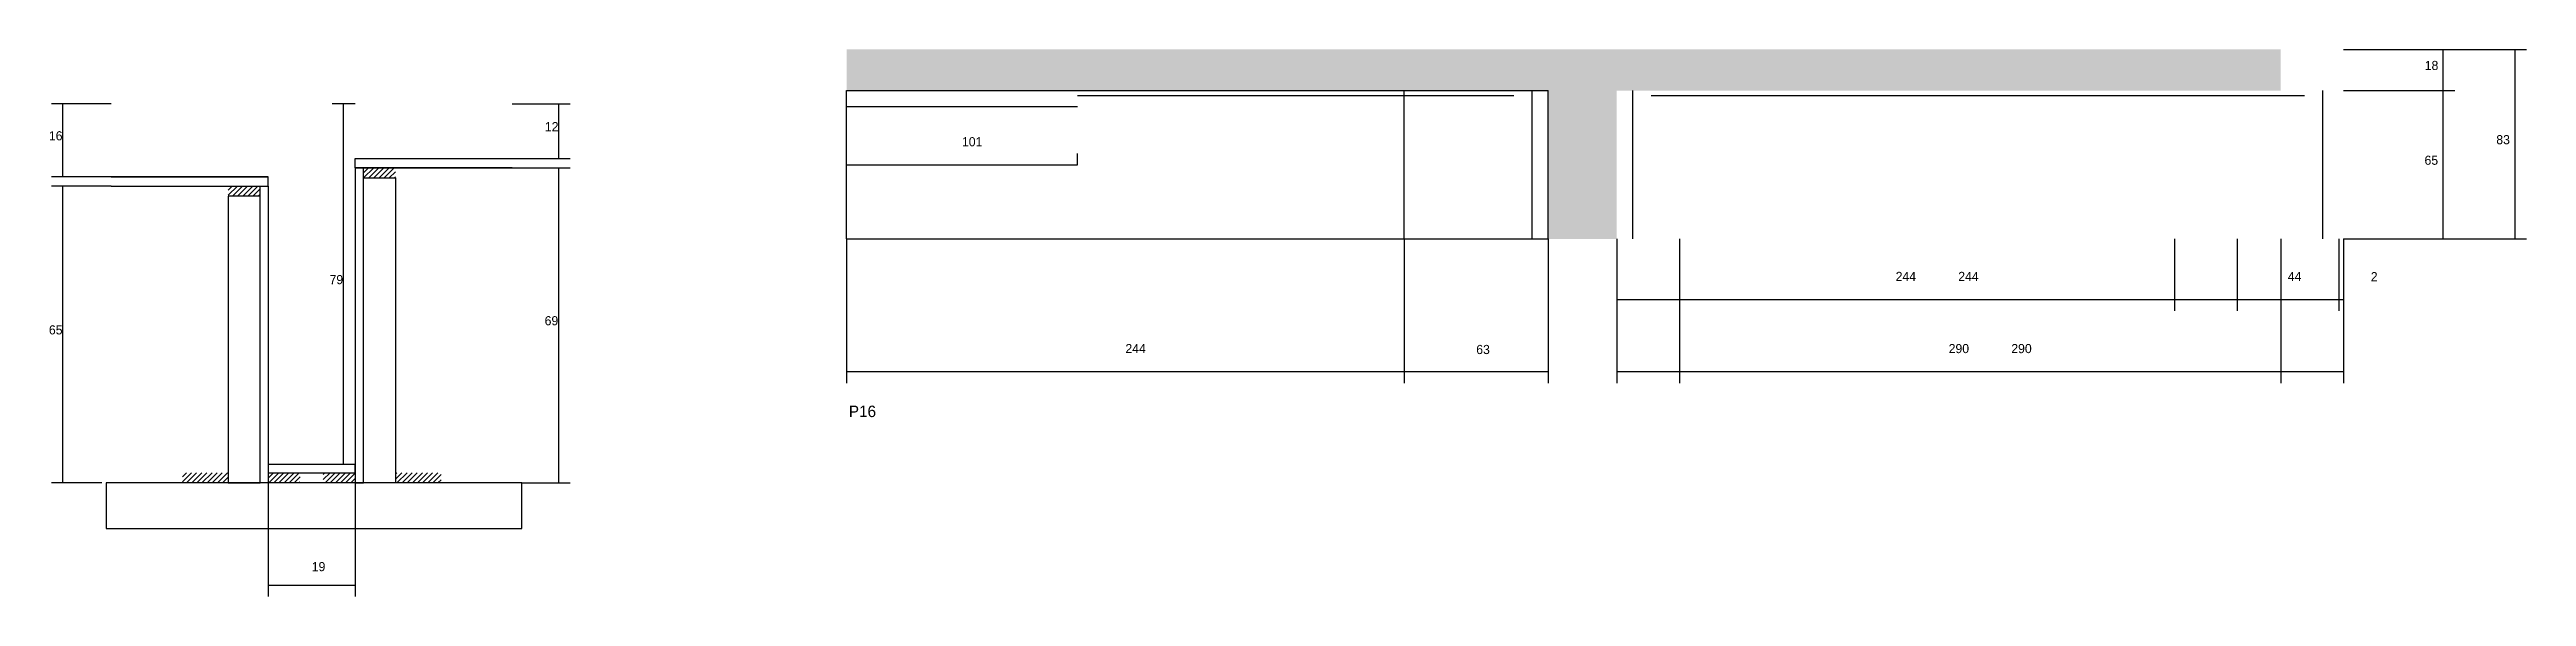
# Model space of a CAD drawing. Header units: metres. Extents: x -2848 to 22762, y -49062 to 1016.
# Drawn here: x 4685 to 5769, y -48668 to -48428 of the extents above; entities that cross this region are included whole.
import ezdxf

# ---------------------------------------------------------------- set-up
doc = ezdxf.new("R2010")
doc.units = ezdxf.units.M
for name, color, linetype in [('COTA', 4, 'Continuous'), ('Madeira', 126, 'Continuous'), ('NOMENCLATURA', 7, 'Continuous'), ('Painéis', 200, 'Continuous'), ('SARR_2.2x10', 40, 'Continuous'), ('SARR_2.2x7', 40, 'Continuous'), ('SARR_3.5x7', 81, 'Continuous')]:
    doc.layers.add(name, color=color, linetype=linetype)

msp = doc.modelspace()

# ---------------------------------------------------------------- texts
at = {"layer": 'COTA'}
for s, p in [('18', (5724.5, -48436.9)), ('16', (4685, -48467.7)), ('12', (4902, -48463.7)), ('101', (5084.5, -48470.3)), ('65', (5724.4, -48478.4)), ('83', (5755.8, -48469.4)), ('79', (4807.8, -48530.7)), ('244', (5493, -48529.3)), ('244', (5520.4, -48529.3)), ('44', (5664.6, -48529.3)), ('2', (5700.9, -48529.4)), ('65', (4685, -48552.7)), ('69', (4901.9, -48548.7)), ('244', (5156, -48560.9)), ('63', (5309.5, -48561.3)), ('290', (5516.2, -48560.9)), ('290', (5543.6, -48560.9)), ('19', (4800, -48656.4))]:
    msp.add_text(s, height=4, dxfattribs=at).set_placement(p)
at = {"layer": 'NOMENCLATURA'}
msp.add_text('P16', height=5, dxfattribs=at).set_placement((5035, -48588.9))

# ---------------------------------------------------------------- hatches: boundary and pattern name
at = {"layer": 'COTA'}
h = msp.add_hatch(dxfattribs=at)
h.set_pattern_fill('AR-CONC', scale=0.03)
h.paths.add_polyline_path([(5341, -48510.9), (5371, -48510.9), (5371, -48445.9), (5661.5, -48445.9), (5661.5, -48427.9), (5034, -48427.9), (5034, -48445.9), (5341, -48445.9)])
at = {"layer": 'SARR_2.2x10'}
h = msp.add_hatch(dxfattribs=at)
h.set_pattern_fill('ANSI31', scale=0.5)
h.paths.add_polyline_path([(4743.4, -48613.3), (4743.4, -48617.7), (4763.4, -48617.7), (4763.4, -48613.3)])
h = msp.add_hatch(dxfattribs=at)
h.set_pattern_fill('ANSI31', scale=0.5)
h.paths.add_polyline_path([(4836.6, -48613.3), (4836.6, -48617.7), (4856.6, -48617.7), (4856.6, -48613.3)])
at = {"layer": 'SARR_2.2x7'}
h = msp.add_hatch(dxfattribs=at)
h.set_pattern_fill('ANSI31', scale=0.5)
h.paths.add_polyline_path([(4822.6, -48479.7), (4822.6, -48484.1), (4836.6, -48484.1), (4836.6, -48479.7)])
h = msp.add_hatch(dxfattribs=at)
h.set_pattern_fill('ANSI31', scale=0.5)
h.paths.add_polyline_path([(4777.4, -48487.7), (4777.4, -48492.1), (4763.4, -48492.1), (4763.4, -48487.7)])
h = msp.add_hatch(dxfattribs=at)
h.set_pattern_fill('ANSI31', scale=0.5)
h.paths.add_polyline_path([(4795, -48617.7), (4795, -48613.3), (4795, -48613.3), (4781, -48613.3), (4781, -48613.3), (4781, -48617.7), (4781, -48617.7), (4795, -48617.7)])
h = msp.add_hatch(dxfattribs=at)
h.set_pattern_fill('ANSI31', scale=0.5)
h.paths.add_polyline_path([(4805, -48617.7), (4805, -48613.3), (4805, -48613.3), (4819, -48613.3), (4819, -48613.3), (4819, -48617.7), (4819, -48617.7), (4805, -48617.7)])

# ---------------------------------------------------------------- linework, layer by layer
at = {"layer": 'COTA'}
for p, q in [((5688.9, -48427.9), (5737.6, -48427.9)), ((5688.9, -48427.9), (5769, -48427.9)), ((5732.6, -48445.9), (5732.6, -48427.9)), ((5764, -48510.9), (5764, -48427.9)), ((4712.3, -48451.7), (4686.1, -48451.7)), ((4691.1, -48483.7), (4691.1, -48451.7)), ((4819, -48451.7), (4808.9, -48451.7)), ((4813.9, -48609.7), (4813.9, -48451.7)), ((4887.7, -48451.7), (4913.1, -48451.7)), ((4908.1, -48475.7), (4908.1, -48451.7)), ((5688.9, -48445.9), (5737.6, -48445.9)), ((5688.9, -48445.9), (5737.6, -48445.9)), ((5732.6, -48510.9), (5732.6, -48445.9)), ((5034, -48478.4), (5034, -48473.4)), ((5135, -48478.4), (5135, -48473.4)), ((4712.3, -48483.7), (4686.1, -48483.7)), ((4887.7, -48475.7), (4913.1, -48475.7)), ((4887.7, -48479.7), (4913.1, -48479.7)), ((4908.1, -48617.7), (4908.1, -48479.7)), ((5034, -48478.4), (5135, -48478.4)), ((4712.3, -48487.7), (4686.1, -48487.7)), ((4691.1, -48617.7), (4691.1, -48487.7)), ((5034, -48510.9), (5034, -48574)), ((5278, -48510.9), (5278, -48574)), ((5278, -48510.9), (5278, -48574)), ((5341, -48510.9), (5341, -48574)), ((5371, -48510.9), (5371, -48574)), ((5371, -48510.9), (5371, -48542.4)), ((5398.4, -48510.9), (5398.4, -48574)), ((5398.4, -48510.9), (5398.4, -48542.4)), ((5615, -48510.9), (5615, -48542.4)), ((5642.4, -48510.9), (5642.4, -48542.4)), ((5642.4, -48510.9), (5642.4, -48542.4)), ((5661.5, -48510.9), (5661.5, -48574)), ((5686.9, -48510.9), (5686.9, -48542.4)), ((5686.9, -48510.9), (5686.9, -48542.4)), ((5688.9, -48510.9), (5688.9, -48574)), ((5688.9, -48510.9), (5688.9, -48542.4)), ((5688.9, -48510.9), (5737.6, -48510.9)), ((5688.9, -48510.9), (5769, -48510.9)), ((5371, -48537.4), (5615, -48537.4)), ((5398.4, -48537.4), (5642.4, -48537.4)), ((5642.4, -48537.4), (5686.9, -48537.4)), ((5686.9, -48537.4), (5688.9, -48537.4)), ((5034, -48569), (5278, -48569)), ((5278, -48569), (5341, -48569)), ((5371, -48569), (5661.5, -48569)), ((5398.4, -48569), (5688.9, -48569)), ((4819, -48609.7), (4808.9, -48609.7)), ((4708.2, -48617.7), (4686.1, -48617.7)), ((4781, -48617.7), (4781, -48667.5)), ((4819, -48617.7), (4819, -48667.5)), ((4891.8, -48617.7), (4913.1, -48617.7)), ((4781, -48662.5), (4819, -48662.5))]:
    msp.add_line(p, q, dxfattribs=at)
at = {"layer": 'Madeira'}
msp.add_lwpolyline([(4710, -48637.7), (4891.9, -48637.7), (4891.9, -48617.7), (4710, -48617.7)], close=True, dxfattribs=at)
at = {"layer": 'Painéis'}
for p, q in [((5034, -48445.9), (5341, -48445.9)), ((5034, -48510.9), (5034, -48445.9)), ((5278, -48510.9), (5278, -48445.9)), ((5341, -48510.9), (5341, -48445.9)), ((4712.3, -48483.7), (4781, -48483.7)), ((4819, -48475.7), (4887.7, -48475.7)), ((4819, -48479.7), (4887.7, -48479.7)), ((4712.3, -48487.7), (4781, -48487.7)), ((5034, -48510.9), (5341, -48510.9))]:
    msp.add_line(p, q, dxfattribs=at)
for points in [[(4712.3, -48487.7), (4781, -48487.7), (4781, -48483.7), (4712.3, -48483.7)], [(4887.7, -48479.7), (4819, -48479.7), (4819, -48475.7), (4887.7, -48475.7)]]:
    msp.add_lwpolyline(points, dxfattribs=at)
for points in [[(4822.6, -48617.7), (4822.6, -48479.7), (4819, -48479.7), (4819, -48617.7)], [(4777.4, -48617.7), (4777.4, -48487.7), (4781, -48487.7), (4781, -48617.7)], [(4819, -48609.7), (4781, -48609.7), (4781, -48613.3), (4819, -48613.3)]]:
    msp.add_lwpolyline(points, close=True, dxfattribs=at)
at = {"layer": 'SARR_2.2x7'}
for p, q in [((5034, -48452.9), (5135, -48452.9)), ((5135, -48448.1), (5278, -48448.1)), ((5278, -48448.1), (5326, -48448.1)), ((5334, -48510.9), (5334, -48445.9)), ((5378, -48510.9), (5378, -48445.9)), ((5386, -48448.1), (5644.5, -48448.1)), ((5413.4, -48448.1), (5671.9, -48448.1)), ((5679.9, -48510.9), (5679.9, -48445.9))]:
    msp.add_line(p, q, dxfattribs=at)
at = {"layer": 'SARR_3.5x7'}
for points in [[(4822.6, -48484.1), (4836.6, -48484.1), (4836.6, -48617.7), (4822.6, -48617.7)], [(4777.4, -48492.1), (4763.4, -48492.1), (4763.4, -48617.7), (4777.4, -48617.7)]]:
    msp.add_lwpolyline(points, close=True, dxfattribs=at)

msp.set_redraw_order([(e.dxf.handle, doc.entitydb.next_handle()) for e in msp.query("TEXT MTEXT ATTDEF DIMENSION ARC_DIMENSION")])  # texts and dimensions are drawn at this point

doc.saveas('drawing.dxf')
